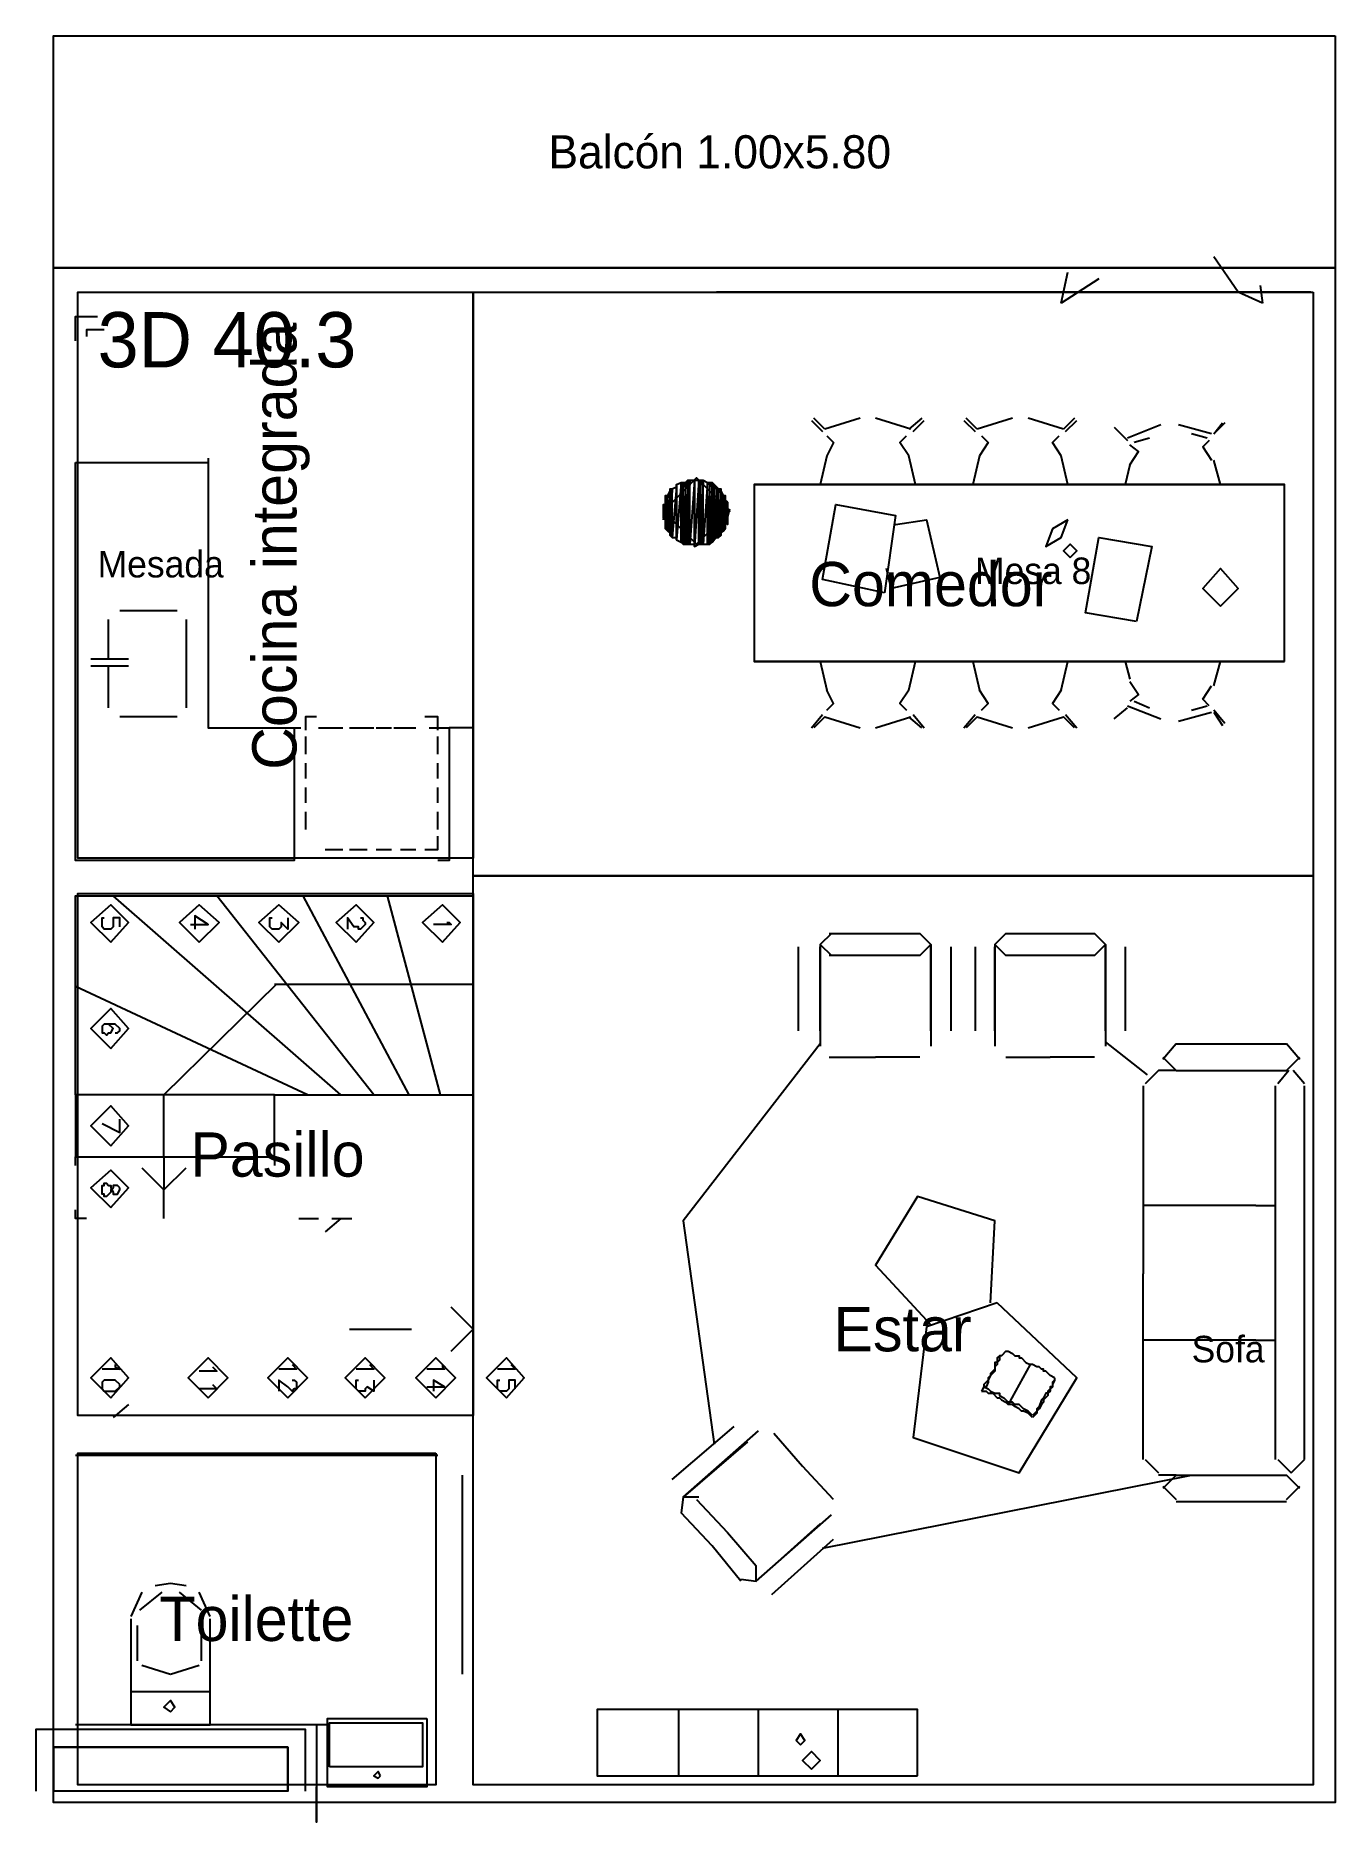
# Model space of a CAD drawing. Header units: metres. Extents: x 0 to 110, y 0 to 8.
# Drawn here: x -0.08 to 5.8, y -0.09 to 7.99 of the extents above; entities that cross this region are included whole.
import ezdxf

# ---------------------------------------------------------------- set-up
doc = ezdxf.new("R2010")
doc.units = ezdxf.units.M
for name, color, linetype in [('Trazo_Cotas', 9, 'Continuous'), ('Trazo_Entrada', 1, 'Continuous'), ('Trazo_Equipamiento', 8, 'Continuous'), ('Trazo_Estancias', 3, 'Continuous'), ('Trazo_Fachada', 30, 'Continuous'), ('Trazo_Puertas', 1, 'Continuous'), ('Trazo_Unidad', 7, 'Continuous'), ('Trazo_Ventanas', 5, 'Continuous')]:
    doc.layers.add(name, color=color, linetype=linetype)

msp = doc.modelspace()

# ---------------------------------------------------------------- texts
at = {"layer": 'Trazo_Cotas'}
msp.add_text('Balcón 1.00x5.80', height=0.15, dxfattribs=at).set_placement((2.24, 7.39))
at = {"layer": 'Trazo_Equipamiento', "color": 8}
for s, p in [('Mesada', (0.2, 5.54)), ('Mesa 8', (4.17, 5.51)), ('Sofa', (5.15, 1.99))]:
    msp.add_text(s, height=0.12, dxfattribs=at).set_placement(p)
at = {"layer": 'Trazo_Estancias', "color": 30}
msp.add_text('Cocina integrada', height=0.2, rotation=90, dxfattribs=at).set_placement((1.1, 4.67))
at = {"layer": 'Trazo_Estancias', "color": 40}
msp.add_text('Comedor', height=0.2, dxfattribs=at).set_placement((3.42, 5.41))
at = {"layer": 'Trazo_Estancias', "color": 8}
msp.add_text('Pasillo', height=0.2, dxfattribs=at).set_placement((0.62, 2.83))
at = {"layer": 'Trazo_Estancias', "color": 2}
msp.add_text('Estar', height=0.2, dxfattribs=at).set_placement((3.53, 2.04))
at = {"layer": 'Trazo_Estancias', "color": 4}
msp.add_text('Toilette', height=0.2, dxfattribs=at).set_placement((0.48, 0.73))
at = {"layer": 'Trazo_Unidad'}
msp.add_text('3D 40.3', height=0.25, dxfattribs=at).set_placement((0.2, 6.49))

# ---------------------------------------------------------------- linework, layer by layer
at = {"layer": 'Trazo_Cotas'}
msp.add_lwpolyline([(5.8, 7.99), (5.8, 6.94), (0, 6.94), (0, 7.99)], close=True, dxfattribs=at)
at = {"layer": 'Trazo_Entrada'}
msp.add_line((5.7, 0), (4.21, 0), dxfattribs=at)
at = {"layer": 'Trazo_Equipamiento', "color": 9}
for p, q in [((5.36, 6.83), (5.25, 6.99)), ((4.56, 6.78), (4.59, 6.92)), ((4.73, 6.89), (4.56, 6.78)), ((5.47, 6.78), (5.36, 6.83)), ((5.46, 6.86), (5.47, 6.78)), ((3.43, 6.25), (3.48, 6.2)), ((3.49, 6.21), (3.44, 6.26)), ((3.65, 6.26), (3.49, 6.21)), ((3.88, 6.21), (3.72, 6.26)), ((3.93, 6.26), (3.87, 6.21)), ((3.89, 6.2), (3.94, 6.25)), ((4.12, 6.25), (4.17, 6.2)), ((4.18, 6.21), (4.13, 6.26)), ((4.34, 6.26), (4.18, 6.21)), ((4.57, 6.21), (4.41, 6.26)), ((4.62, 6.26), (4.57, 6.21)), ((4.58, 6.2), (4.63, 6.25)), ((5.01, 6.23), (4.86, 6.17)), ((5.24, 6.19), (5.09, 6.23)), ((5.25, 6.19), (5.29, 6.24)), ((5.3, 6.24), (5.25, 6.19)), ((4.8, 6.22), (4.86, 6.16)), ((4.96, 6.17), (4.89, 6.15)), ((5.22, 6.17), (5.15, 6.19)), ((3.5, 6.09), (3.47, 5.96)), ((3.9, 5.96), (3.87, 6.09)), ((4.19, 6.09), (4.16, 5.96)), ((4.59, 5.96), (4.56, 6.09)), ((5.28, 5.96), (5.25, 6.07)), ((4.87, 6.05), (4.85, 5.96)), ((3.17, 5.96), (5.57, 5.96)), ((5.57, 5.16), (3.17, 5.16)), ((3.47, 5.16), (3.5, 5.03)), ((3.87, 5.03), (3.9, 5.16)), ((4.16, 5.16), (4.19, 5.03)), ((4.56, 5.03), (4.59, 5.16)), ((4.85, 5.16), (4.87, 5.08)), ((5.25, 5.05), (5.28, 5.16)), ((4.8, 4.9), (4.86, 4.95)), ((4.86, 4.96), (5.01, 4.9)), ((4.89, 4.98), (4.96, 4.95)), ((5.09, 4.89), (5.24, 4.93)), ((5.15, 4.94), (5.22, 4.96)), ((5.3, 4.88), (5.25, 4.94)), ((5.25, 4.93), (5.29, 4.87)), ((3.43, 4.86), (3.48, 4.92)), ((3.49, 4.91), (3.44, 4.86)), ((3.49, 4.91), (3.65, 4.86)), ((3.72, 4.86), (3.88, 4.91)), ((3.93, 4.86), (3.87, 4.91)), ((3.89, 4.92), (3.94, 4.86)), ((4.12, 4.86), (4.17, 4.92)), ((4.18, 4.91), (4.13, 4.86)), ((4.18, 4.91), (4.34, 4.86)), ((4.41, 4.86), (4.57, 4.91)), ((4.62, 4.86), (4.57, 4.91)), ((4.58, 4.92), (4.63, 4.86)), ((3.47, 3.88), (3.47, 3.42)), ((3.97, 3.88), (3.97, 3.42)), ((4.26, 3.88), (4.26, 3.42)), ((4.76, 3.88), (4.76, 3.42)), ((3.37, 3.87), (3.37, 3.49)), ((3.47, 3.49), (3.47, 3.87)), ((3.97, 3.49), (3.97, 3.87)), ((4.06, 3.87), (4.06, 3.49)), ((4.17, 3.87), (4.17, 3.49)), ((4.26, 3.49), (4.26, 3.87)), ((4.76, 3.49), (4.76, 3.87)), ((4.85, 3.87), (4.85, 3.49)), ((4.95, 3.29), (4.76, 3.44)), ((5.08, 3.43), (5.02, 3.36)), ((5.08, 3.43), (5.58, 3.43)), ((5.64, 3.36), (5.58, 3.43)), ((3.51, 3.37), (3.72, 3.37)), ((3.92, 3.37), (3.72, 3.37)), ((4.31, 3.37), (4.51, 3.37)), ((4.71, 3.37), (4.51, 3.37)), ((5.02, 3.37), (5.08, 3.31)), ((5.58, 3.31), (5.64, 3.37)), ((4.93, 3.24), (4.93, 2.39)), ((5, 3.31), (4.94, 3.25)), ((5.08, 3.31), (5, 3.31)), ((5.08, 3.31), (5.58, 3.31)), ((5.53, 1.55), (5.53, 3.24)), ((5.59, 3.31), (5.54, 3.25)), ((5.66, 3.25), (5.61, 3.31)), ((5.66, 1.55), (5.66, 3.24)), ((5.44, 2.7), (4.93, 2.7)), ((5.44, 2.7), (5.53, 2.7)), ((4.93, 1.55), (4.93, 2.39)), ((4.27, 2.26), (3.95, 2.15)), ((5.44, 2.09), (4.93, 2.09)), ((5.44, 2.09), (5.53, 2.09)), ((4.42, 1.98), (4.32, 1.8)), ((2.8, 1.46), (3.08, 1.7)), ((2.85, 1.38), (3.19, 1.68)), ((3.14, 1.63), (2.86, 1.39)), ((3.26, 1.67), (3.39, 1.52)), ((4.94, 1.55), (5, 1.49)), ((5.54, 1.55), (5.6, 1.49)), ((5.6, 1.49), (5.66, 1.55)), ((3.53, 1.37), (3.39, 1.52)), ((3.48, 1.15), (5.15, 1.48)), ((5.08, 1.48), (5, 1.48)), ((5.08, 1.48), (5.02, 1.42)), ((5.08, 1.48), (5.58, 1.48)), ((5.64, 1.42), (5.58, 1.48)), ((5.02, 1.43), (5.08, 1.37)), ((5.58, 1.37), (5.64, 1.43)), ((3.18, 1), (3.52, 1.3)), ((5.08, 1.36), (5.58, 1.36)), ((3.47, 1.26), (3.19, 1.01)), ((3.25, 0.94), (3.53, 1.19)), ((2.83, 0.12), (2.83, 0.42)), ((3.19, 0.12), (3.19, 0.42)), ((3.55, 0.12), (3.55, 0.42))]:
    msp.add_line(p, q, dxfattribs=at)
at = {"layer": 'Trazo_Equipamiento', "color": 8}
for p, q in [((0.38, 6.83), (2.82, 6.83)), ((5.69, 6.83), (3, 6.83)), ((0.23, 6.66), (0.15, 6.66)), ((0.7, 6.08), (0.7, 6)), ((0.7, 5.91), (0.7, 5.83)), ((2.77, 5.89), (2.77, 5.78)), ((3.04, 5.78), (3.05, 5.88)), ((0.7, 5.75), (0.7, 5.66)), ((0.7, 5.58), (0.7, 5.5)), ((0.7, 5.42), (0.7, 5.33)), ((0.25, 5.17), (0.25, 5.35)), ((0.3, 5.39), (0.56, 5.39)), ((0.6, 5.35), (0.6, 4.95)), ((0.7, 5.25), (0.7, 5.17)), ((0.34, 5.17), (0.17, 5.17)), ((0.17, 5.14), (0.34, 5.14)), ((0.25, 4.95), (0.25, 5.14)), ((0.7, 5.08), (0.7, 5)), ((0.56, 4.91), (0.3, 4.91)), ((0.87, 4.86), (0.95, 4.86)), ((1.04, 4.86), (1.12, 4.86)), ((1.2, 4.86), (1.29, 4.86)), ((1.23, 4.86), (1.31, 4.86)), ((1.34, 4.86), (1.42, 4.86)), ((1.37, 4.86), (1.45, 4.86)), ((1.46, 4.86), (1.53, 4.86)), ((1.54, 4.86), (1.62, 4.86)), ((1.57, 4.86), (1.64, 4.86)), ((1.14, 4.82), (1.14, 4.74)), ((1.74, 4.74), (1.74, 4.82)), ((1.14, 4.7), (1.14, 4.63)), ((1.74, 4.63), (1.74, 4.7)), ((1.79, 4.68), (1.79, 4.6)), ((1.14, 4.59), (1.14, 4.52)), ((1.74, 4.52), (1.74, 4.59)), ((1.14, 4.48), (1.14, 4.4)), ((1.74, 4.4), (1.74, 4.48)), ((1.79, 4.52), (1.79, 4.43)), ((1.23, 4.31), (1.31, 4.31)), ((1.34, 4.31), (1.42, 4.31)), ((1.46, 4.31), (1.53, 4.31)), ((1.57, 4.31), (1.64, 4.31)), ((1.3, 3.2), (0.27, 4.1)), ((1.45, 3.2), (0.74, 4.1)), ((1.61, 3.2), (1.13, 4.1)), ((1.15, 3.2), (0.1, 3.69)), ((1.01, 3.7), (0.5, 3.2)), ((1, 3.7), (1.9, 3.7)), ((1.34, 3.7), (1.62, 3.7)), ((0.5, 2.92), (0.5, 3.2)), ((0.5, 2.92), (0.5, 2.77)), ((0.5, 2.64), (0.5, 2.77)), ((1.3, 2.64), (1.23, 2.58)), ((1.34, 2.14), (1.62, 2.14)), ((0.34, 1.8), (0.27, 1.74)), ((0.1, 1.57), (1.74, 1.57)), ((0.53, 0.99), (0.46, 0.98)), ((0.6, 0.98), (0.53, 0.99)), ((0.4, 0.95), (0.35, 0.84)), ((0.49, 0.95), (0.39, 0.87)), ((0.67, 0.87), (0.57, 0.95)), ((0.71, 0.84), (0.66, 0.95)), ((0.38, 0.64), (0.38, 0.8)), ((0.67, 0.64), (0.67, 0.8)), ((0.4, 0.62), (0.53, 0.58)), ((0.53, 0.58), (0.66, 0.62)), ((0.71, 0.5), (0.35, 0.5))]:
    msp.add_line(p, q, dxfattribs=at)
for points in [[(0.1, 6.61), (0.1, 6.72), (0.2, 6.72)], [(0.23, 6.66), (0.15, 6.66), (0.15, 6.63)], [(2.76, 5.8), (2.77, 5.88), (2.77, 5.78)], [(2.76, 5.81), (2.76, 5.87), (2.76, 5.8)], [(2.76, 5.85), (2.76, 5.86), (2.76, 5.81)], [(3.05, 5.88), (3.05, 5.78), (3.05, 5.87)], [(3.05, 5.87), (3.05, 5.8), (3.05, 5.86)], [(3.05, 5.86), (3.05, 5.81), (3.06, 5.85)], [(0.1, 4.1), (1.9, 4.1), (1.9, 4.86), (1.79, 4.86), (1.79, 4.26)], [(0.7, 4.92), (0.7, 4.86), (0.79, 4.86)], [(1.19, 4.91), (1.14, 4.91), (1.14, 4.85)], [(1.74, 4.85), (1.74, 4.91), (1.68, 4.91)], [(1.7, 4.86), (1.79, 4.86), (1.79, 4.77)], [(0.15, 4.26), (0.1, 4.26), (0.1, 4.37)], [(1.68, 4.31), (1.74, 4.31), (1.74, 4.37)], [(1.79, 4.35), (1.79, 4.26), (1.74, 4.26)], [(0.1, 3.2), (0.1, 4.1), (1.9, 4.1), (1.9, 3.2)], [(1.51, 4.1), (1.75, 3.2), (1.9, 3.2)], [(0.3, 3.96), (0.3, 4), (0.27, 4), (0.27, 3.96), (0.26, 3.95), (0.23, 3.95), (0.22, 3.96), (0.22, 4), (0.23, 4)], [(0.62, 3.97), (0.7, 3.97), (0.64, 4.01), (0.64, 3.95)], [(1.06, 4), (1.06, 3.95), (1.03, 3.98), (1.03, 3.96), (1.02, 3.95), (0.99, 3.95), (0.98, 3.96), (0.98, 4), (0.99, 4)], [(1.39, 4), (1.4, 4), (1.4, 3.99), (1.41, 3.98), (1.41, 3.97), (1.39, 3.95), (1.38, 3.95), (1.38, 3.96), (1.36, 3.96), (1.33, 4), (1.33, 3.95)], [(1.78, 3.98), (1.79, 3.98), (1.8, 3.97), (1.72, 3.97)], [(0.28, 3.48), (0.29, 3.48), (0.3, 3.49), (0.3, 3.5), (0.28, 3.52), (0.23, 3.52), (0.22, 3.51), (0.22, 3.48), (0.23, 3.48), (0.24, 3.47), (0.25, 3.48), (0.26, 3.48), (0.27, 3.5), (0.25, 3.52), (0.24, 3.52)], [(1, 3.2), (1.61, 3.2), (1.75, 3.2)], [(0.22, 3.07), (0.3, 3.03), (0.3, 3.09)], [(0.1, 2.88), (0.1, 2.92), (0.15, 2.92)], [(0.96, 2.92), (1, 2.92), (1, 2.88)], [(0.4, 2.87), (0.5, 2.77), (0.6, 2.87)], [(0.15, 2.64), (0.1, 2.64), (0.1, 2.68)], [(1.11, 2.64), (1.15, 2.64), (1.2, 2.64)], [(1.26, 2.64), (1.3, 2.64), (1.35, 2.64)], [(1.8, 2.04), (1.9, 2.14), (1.8, 2.24)], [(0.28, 1.98), (0.28, 1.97), (0.3, 1.96), (0.22, 1.96)], [(0.72, 1.97), (0.74, 1.95), (0.66, 1.95)], [(1.08, 1.98), (1.1, 1.96), (1.02, 1.96)], [(1.43, 1.98), (1.45, 1.96), (1.37, 1.96)], [(1.76, 1.98), (1.76, 1.97), (1.77, 1.96), (1.69, 1.96)], [(2.07, 1.98), (2.09, 1.96), (2.01, 1.96)], [(0.72, 1.89), (0.74, 1.87), (0.66, 1.87)], [(1.08, 1.91), (1.09, 1.91), (1.1, 1.9), (1.1, 1.87), (1.09, 1.87), (1.08, 1.86), (1.06, 1.88), (1.02, 1.91), (1.02, 1.86)], [(1.45, 1.91), (1.45, 1.86), (1.42, 1.88), (1.41, 1.87), (1.41, 1.86), (1.38, 1.86), (1.37, 1.87), (1.37, 1.91), (1.38, 1.91)], [(1.69, 1.88), (1.77, 1.88), (1.72, 1.91), (1.72, 1.86)], [(2.09, 1.87), (2.09, 1.91), (2.06, 1.91), (2.06, 1.87), (2.05, 1.86), (2.02, 1.86), (2.01, 1.87), (2.01, 1.91), (2.02, 1.91)], [(0.35, 0.83), (0.35, 0.35), (0.71, 0.35), (0.71, 0.83)], [(1.14, 0.05), (1.14, 0.33), (-0.08, 0.33), (-0.08, 0.05)], [(1.24, 0.07), (1.24, 0.35), (0.1, 0.35)], [(1.19, 0.35), (1.19, -0.09), (1.19, 0.07)], [(1.06, 0.05), (1.06, 0.25), (0, 0.25), (0, 0.05)]]:
    msp.add_lwpolyline(points, dxfattribs=at)
at = {"layer": 'Trazo_Equipamiento', "color": 9}
for points in [[(3.5, 6.18), (3.53, 6.15), (3.5, 6.09)], [(3.87, 6.09), (3.83, 6.15), (3.86, 6.18)], [(4.2, 6.18), (4.23, 6.15), (4.19, 6.09)], [(4.56, 6.09), (4.52, 6.15), (4.55, 6.18)], [(5.23, 6.16), (5.2, 6.13), (5.24, 6.07)], [(4.87, 6.05), (4.91, 6.11), (4.87, 6.14)], [(3.81, 5.78), (3.95, 5.8), (4.01, 5.54), (3.79, 5.49), (3.77, 5.58)], [(3.5, 4.94), (3.53, 4.97), (3.5, 5.03)], [(3.87, 5.03), (3.83, 4.97), (3.86, 4.94)], [(4.2, 4.94), (4.23, 4.97), (4.19, 5.03)], [(4.56, 5.03), (4.52, 4.97), (4.55, 4.94)], [(4.87, 5.07), (4.91, 5.01), (4.87, 4.98)], [(5.23, 4.96), (5.2, 4.99), (5.24, 5.05)], [(3.52, 3.93), (3.47, 3.88), (3.52, 3.83)], [(3.51, 3.93), (3.72, 3.93), (3.92, 3.93)], [(3.92, 3.83), (3.97, 3.88), (3.92, 3.93)], [(4.31, 3.93), (4.26, 3.88), (4.31, 3.83)], [(4.31, 3.93), (4.51, 3.93), (4.71, 3.93)], [(4.71, 3.83), (4.76, 3.88), (4.71, 3.93)], [(3.92, 3.83), (3.72, 3.83), (3.51, 3.83)], [(4.71, 3.83), (4.51, 3.83), (4.31, 3.83)], [(3.47, 3.43), (2.85, 2.63), (2.99, 1.62)], [(4.24, 2.26), (4.26, 2.63), (3.91, 2.74), (3.72, 2.43), (3.97, 2.16)], [(3.95, 2.15), (3.89, 1.65), (4.37, 1.49), (4.63, 1.92), (4.27, 2.26)], [(4.3, 2.03), (4.29, 2.02), (4.28, 2.02), (4.27, 2.01), (4.27, 1.99), (4.26, 1.99), (4.26, 1.96), (4.24, 1.94), (4.24, 1.93), (4.23, 1.91), (4.21, 1.89), (4.21, 1.88), (4.2, 1.86)], [(4.31, 2.04), (4.29, 2.02), (4.28, 2.02), (4.28, 2), (4.27, 1.99), (4.27, 1.98), (4.26, 1.97), (4.26, 1.95), (4.23, 1.92), (4.23, 1.9), (4.22, 1.88), (4.21, 1.88)], [(4.31, 2.04), (4.32, 2.04), (4.34, 2.03), (4.35, 2.02), (4.37, 2.02), (4.37, 2.01), (4.38, 2.01), (4.4, 1.99), (4.42, 1.98)], [(4.53, 1.92), (4.51, 1.93), (4.49, 1.95), (4.48, 1.95), (4.48, 1.96), (4.47, 1.96), (4.46, 1.97), (4.45, 1.97), (4.43, 1.98), (4.42, 1.98)], [(4.2, 1.86), (4.22, 1.86), (4.23, 1.85), (4.25, 1.85), (4.27, 1.83), (4.28, 1.83), (4.29, 1.82), (4.31, 1.81), (4.32, 1.8)], [(4.21, 1.88), (4.23, 1.87), (4.24, 1.86), (4.26, 1.85), (4.28, 1.85), (4.28, 1.84), (4.3, 1.83), (4.32, 1.81)], [(4.53, 1.92), (4.53, 1.91), (4.52, 1.9), (4.52, 1.88), (4.51, 1.88), (4.51, 1.87), (4.5, 1.86), (4.5, 1.85), (4.49, 1.85), (4.48, 1.83), (4.47, 1.82), (4.46, 1.79), (4.45, 1.78), (4.45, 1.77), (4.43, 1.75)], [(4.53, 1.91), (4.52, 1.89), (4.52, 1.88), (4.51, 1.87), (4.51, 1.86), (4.5, 1.85), (4.5, 1.84), (4.48, 1.82), (4.48, 1.81), (4.47, 1.8), (4.46, 1.78), (4.45, 1.77), (4.45, 1.76), (4.43, 1.74)], [(4.43, 1.75), (4.41, 1.77), (4.39, 1.78), (4.37, 1.8), (4.35, 1.8), (4.34, 1.81), (4.32, 1.81)], [(4.43, 1.74), (4.41, 1.76), (4.39, 1.77), (4.38, 1.77), (4.37, 1.78), (4.35, 1.79), (4.34, 1.8), (4.32, 1.8)], [(2.92, 1.38), (2.85, 1.38), (2.84, 1.31)], [(3.11, 1), (2.98, 1.16), (2.84, 1.31)], [(2.91, 1.37), (3.05, 1.22), (3.18, 1.07)], [(3.11, 1.01), (3.18, 1), (3.18, 1.07)]]:
    msp.add_lwpolyline(points, dxfattribs=at)
at = {"layer": 'Trazo_Equipamiento', "color": 8}
for points in [[(0.1, 6.06), (0.7, 6.06), (0.7, 4.86), (1.09, 4.86), (1.09, 4.26), (0.1, 4.26)], [(2.91, 5.69), (3.06, 5.84), (2.91, 5.99), (2.76, 5.84)], [(2.87, 5.69), (2.87, 5.98), (2.86, 5.69)], [(2.87, 5.98), (2.86, 5.69), (2.86, 5.97)], [(2.88, 5.69), (2.88, 5.98), (2.87, 5.69)], [(2.88, 5.98), (2.87, 5.69), (2.87, 5.98)], [(2.9, 5.69), (2.9, 5.98), (2.88, 5.69)], [(2.9, 5.98), (2.88, 5.69), (2.88, 5.98)], [(2.92, 5.69), (2.92, 5.98), (2.9, 5.68)], [(2.92, 5.98), (2.9, 5.68), (2.9, 5.98)], [(2.9, 5.68), (2.9, 5.98), (2.9, 5.69)], [(2.9, 5.98), (2.9, 5.69)], [(2.93, 5.69), (2.93, 5.98), (2.92, 5.69)], [(2.93, 5.98), (2.92, 5.69), (2.92, 5.98)], [(2.94, 5.69), (2.94, 5.98), (2.93, 5.69)], [(2.94, 5.98), (2.93, 5.69), (2.93, 5.98)], [(2.96, 5.97), (2.94, 5.69), (2.94, 5.98)], [(2.78, 5.75), (2.78, 5.91), (2.77, 5.76)], [(2.78, 5.91), (2.77, 5.76), (2.77, 5.91)], [(2.77, 5.76), (2.77, 5.91), (2.77, 5.78)], [(2.77, 5.91), (2.77, 5.78), (2.77, 5.89)], [(2.79, 5.74), (2.79, 5.93), (2.78, 5.75)], [(2.79, 5.93), (2.78, 5.75), (2.78, 5.91)], [(2.8, 5.72), (2.8, 5.94), (2.79, 5.73)], [(2.8, 5.94), (2.79, 5.73), (2.79, 5.94)], [(2.79, 5.73), (2.79, 5.94), (2.79, 5.74)], [(2.79, 5.94), (2.79, 5.74), (2.79, 5.93)], [(2.82, 5.72), (2.82, 5.95), (2.8, 5.72)], [(2.82, 5.95), (2.8, 5.72), (2.8, 5.94)], [(2.84, 5.7), (2.84, 5.97), (2.82, 5.71)], [(2.84, 5.97), (2.82, 5.71), (2.82, 5.96)], [(2.82, 5.71), (2.82, 5.96), (2.82, 5.72)], [(2.82, 5.96), (2.82, 5.72), (2.82, 5.95)], [(2.85, 5.69), (2.85, 5.97), (2.84, 5.7)], [(2.85, 5.97), (2.84, 5.7), (2.84, 5.97)], [(2.86, 5.69), (2.86, 5.97), (2.85, 5.69)], [(2.86, 5.97), (2.85, 5.69), (2.85, 5.97)], [(2.96, 5.69), (2.96, 5.97), (2.94, 5.69)], [(2.97, 5.69), (2.97, 5.97), (2.96, 5.69)], [(2.97, 5.97), (2.96, 5.69), (2.96, 5.97)], [(2.98, 5.7), (2.98, 5.97), (2.97, 5.69)], [(2.98, 5.97), (2.97, 5.69), (2.97, 5.97)], [(2.99, 5.96), (2.98, 5.7), (2.98, 5.97)], [(2.99, 5.71), (2.99, 5.96), (2.98, 5.7)], [(3, 5.95), (2.99, 5.71), (2.99, 5.96)], [(3, 5.72), (3, 5.95), (2.99, 5.71)], [(3.01, 5.94), (3, 5.72), (3, 5.95)], [(3.01, 5.72), (3.01, 5.94), (3, 5.72)], [(3.02, 5.73), (3.02, 5.94), (3.01, 5.72)], [(3.02, 5.94), (3.01, 5.72), (3.01, 5.94)], [(3.02, 5.93), (3.02, 5.73), (3.02, 5.94)], [(3.03, 5.91), (3.02, 5.74), (3.02, 5.93)], [(3.02, 5.74), (3.02, 5.93), (3.02, 5.73)], [(3.03, 5.75), (3.03, 5.91), (3.02, 5.74)], [(3.04, 5.76), (3.04, 5.91), (3.03, 5.75)], [(3.04, 5.91), (3.03, 5.75), (3.03, 5.91)], [(3.04, 5.89), (3.04, 5.76), (3.04, 5.91)], [(2.77, 5.89), (2.77, 5.78)], [(3.05, 5.88), (3.04, 5.78), (3.04, 5.89)], [(3.04, 5.78), (3.04, 5.89), (3.04, 5.76)], [(0.26, 3.89), (0.34, 3.98), (0.26, 4.06), (0.17, 3.98)], [(0.66, 3.89), (0.75, 3.98), (0.66, 4.06), (0.57, 3.98)], [(1.02, 3.89), (1.11, 3.98), (1.02, 4.06), (0.93, 3.98)], [(1.37, 3.89), (1.45, 3.98), (1.37, 4.06), (1.28, 3.98)], [(1.76, 3.89), (1.84, 3.98), (1.76, 4.06), (1.67, 3.98)], [(0.26, 3.41), (0.34, 3.5), (0.26, 3.59), (0.17, 3.5)], [(1, 2.92), (1, 3.2), (0.1, 3.2), (0.1, 2.92)], [(0.26, 2.97), (0.34, 3.06), (0.26, 3.15), (0.17, 3.06)], [(0.26, 2.69), (0.34, 2.78), (0.26, 2.86), (0.17, 2.78)], [(0.3, 2.78), (0.29, 2.79), (0.27, 2.79), (0.27, 2.78), (0.26, 2.77), (0.26, 2.76), (0.24, 2.74), (0.23, 2.74), (0.23, 2.75), (0.22, 2.75), (0.22, 2.79), (0.23, 2.79), (0.23, 2.8), (0.24, 2.8), (0.25, 2.79), (0.26, 2.79), (0.26, 2.78), (0.27, 2.76), (0.27, 2.75), (0.29, 2.75), (0.3, 2.77)], [(0.26, 1.83), (0.34, 1.92), (0.26, 2.01), (0.17, 1.92)], [(0.7, 1.83), (0.79, 1.92), (0.7, 2.01), (0.61, 1.92)], [(1.06, 1.83), (1.15, 1.92), (1.06, 2.01), (0.97, 1.92)], [(1.41, 1.83), (1.5, 1.92), (1.41, 2.01), (1.32, 1.92)], [(1.73, 1.83), (1.82, 1.92), (1.73, 2.01), (1.64, 1.92)], [(2.05, 1.83), (2.13, 1.92), (2.05, 2.01), (1.96, 1.92)], [(0.3, 1.89), (0.28, 1.91), (0.23, 1.91), (0.22, 1.9), (0.22, 1.87), (0.23, 1.86), (0.28, 1.86), (0.3, 1.88)], [(0.53, 0.41), (0.55, 0.43), (0.53, 0.46), (0.5, 0.43)], [(1.69, 0.38), (1.69, 0.07), (1.24, 0.07), (1.24, 0.38)], [(1.25, 0.16), (1.25, 0.36), (1.67, 0.36), (1.67, 0.16)], [(1.06, 0.25), (1.06, 0.05), (0, 0.05), (0, 0.25)], [(1.48, 0.12), (1.47, 0.14), (1.45, 0.12), (1.47, 0.11)]]:
    msp.add_lwpolyline(points, close=True, dxfattribs=at)
at = {"layer": 'Trazo_Equipamiento', "color": 9}
for points in [[(5.57, 5.16), (5.57, 5.96), (3.17, 5.96), (3.17, 5.16)], [(3.76, 5.47), (3.48, 5.53), (3.54, 5.87), (3.81, 5.82)], [(4.59, 5.8), (4.52, 5.76), (4.49, 5.68), (4.56, 5.72)], [(4.6, 5.63), (4.63, 5.66), (4.6, 5.69), (4.57, 5.66)], [(4.9, 5.34), (4.67, 5.38), (4.73, 5.72), (4.97, 5.68)], [(5.28, 5.41), (5.36, 5.49), (5.28, 5.58), (5.2, 5.49)], [(3.91, 0.12), (3.91, 0.42), (2.46, 0.42), (2.46, 0.12)], [(3.38, 0.26), (3.4, 0.28), (3.38, 0.31), (3.36, 0.28)], [(3.43, 0.15), (3.47, 0.19), (3.43, 0.23), (3.39, 0.19)]]:
    msp.add_lwpolyline(points, close=True, dxfattribs=at)
at = {"layer": 'Trazo_Estancias', "color": 30}
msp.add_lwpolyline([(1.9, 6.83), (1.9, 4.27), (0.11, 4.27), (0.11, 6.83)], close=True, dxfattribs=at)
at = {"layer": 'Trazo_Estancias', "color": 40}
msp.add_lwpolyline([(5.7, 6.83), (5.7, 4.19), (1.9, 4.19), (1.9, 6.83)], close=True, dxfattribs=at)
at = {"layer": 'Trazo_Estancias', "color": 2}
msp.add_lwpolyline([(5.7, 4.19), (5.7, 0.08), (1.9, 0.08), (1.9, 4.19)], close=True, dxfattribs=at)
at = {"layer": 'Trazo_Estancias', "color": 8}
msp.add_lwpolyline([(1.9, 4.11), (1.9, 1.75), (0.11, 1.75), (0.11, 4.11)], close=True, dxfattribs=at)
at = {"layer": 'Trazo_Estancias', "color": 4}
msp.add_lwpolyline([(1.73, 1.58), (1.73, 0.08), (0.11, 0.08), (0.11, 1.58)], close=True, dxfattribs=at)
at = {"layer": 'Trazo_Fachada'}
msp.add_line((5.8, 6.94), (0, 6.94), dxfattribs=at)
at = {"layer": 'Trazo_Puertas'}
msp.add_line((1.85, 1.48), (1.85, 0.58), dxfattribs=at)
at = {"layer": 'Trazo_Unidad'}
msp.add_lwpolyline([(5.8, 6.94), (5.8, 0), (0, 0), (0, 6.94)], close=True, dxfattribs=at)
at = {"layer": 'Trazo_Ventanas'}
msp.add_line((5.7, 6.94), (0.11, 6.94), dxfattribs=at)

msp.set_redraw_order([(e.dxf.handle, doc.entitydb.next_handle()) for e in msp.query("TEXT MTEXT ATTDEF DIMENSION ARC_DIMENSION")])  # texts and dimensions are drawn at this point

doc.saveas('drawing.dxf')
